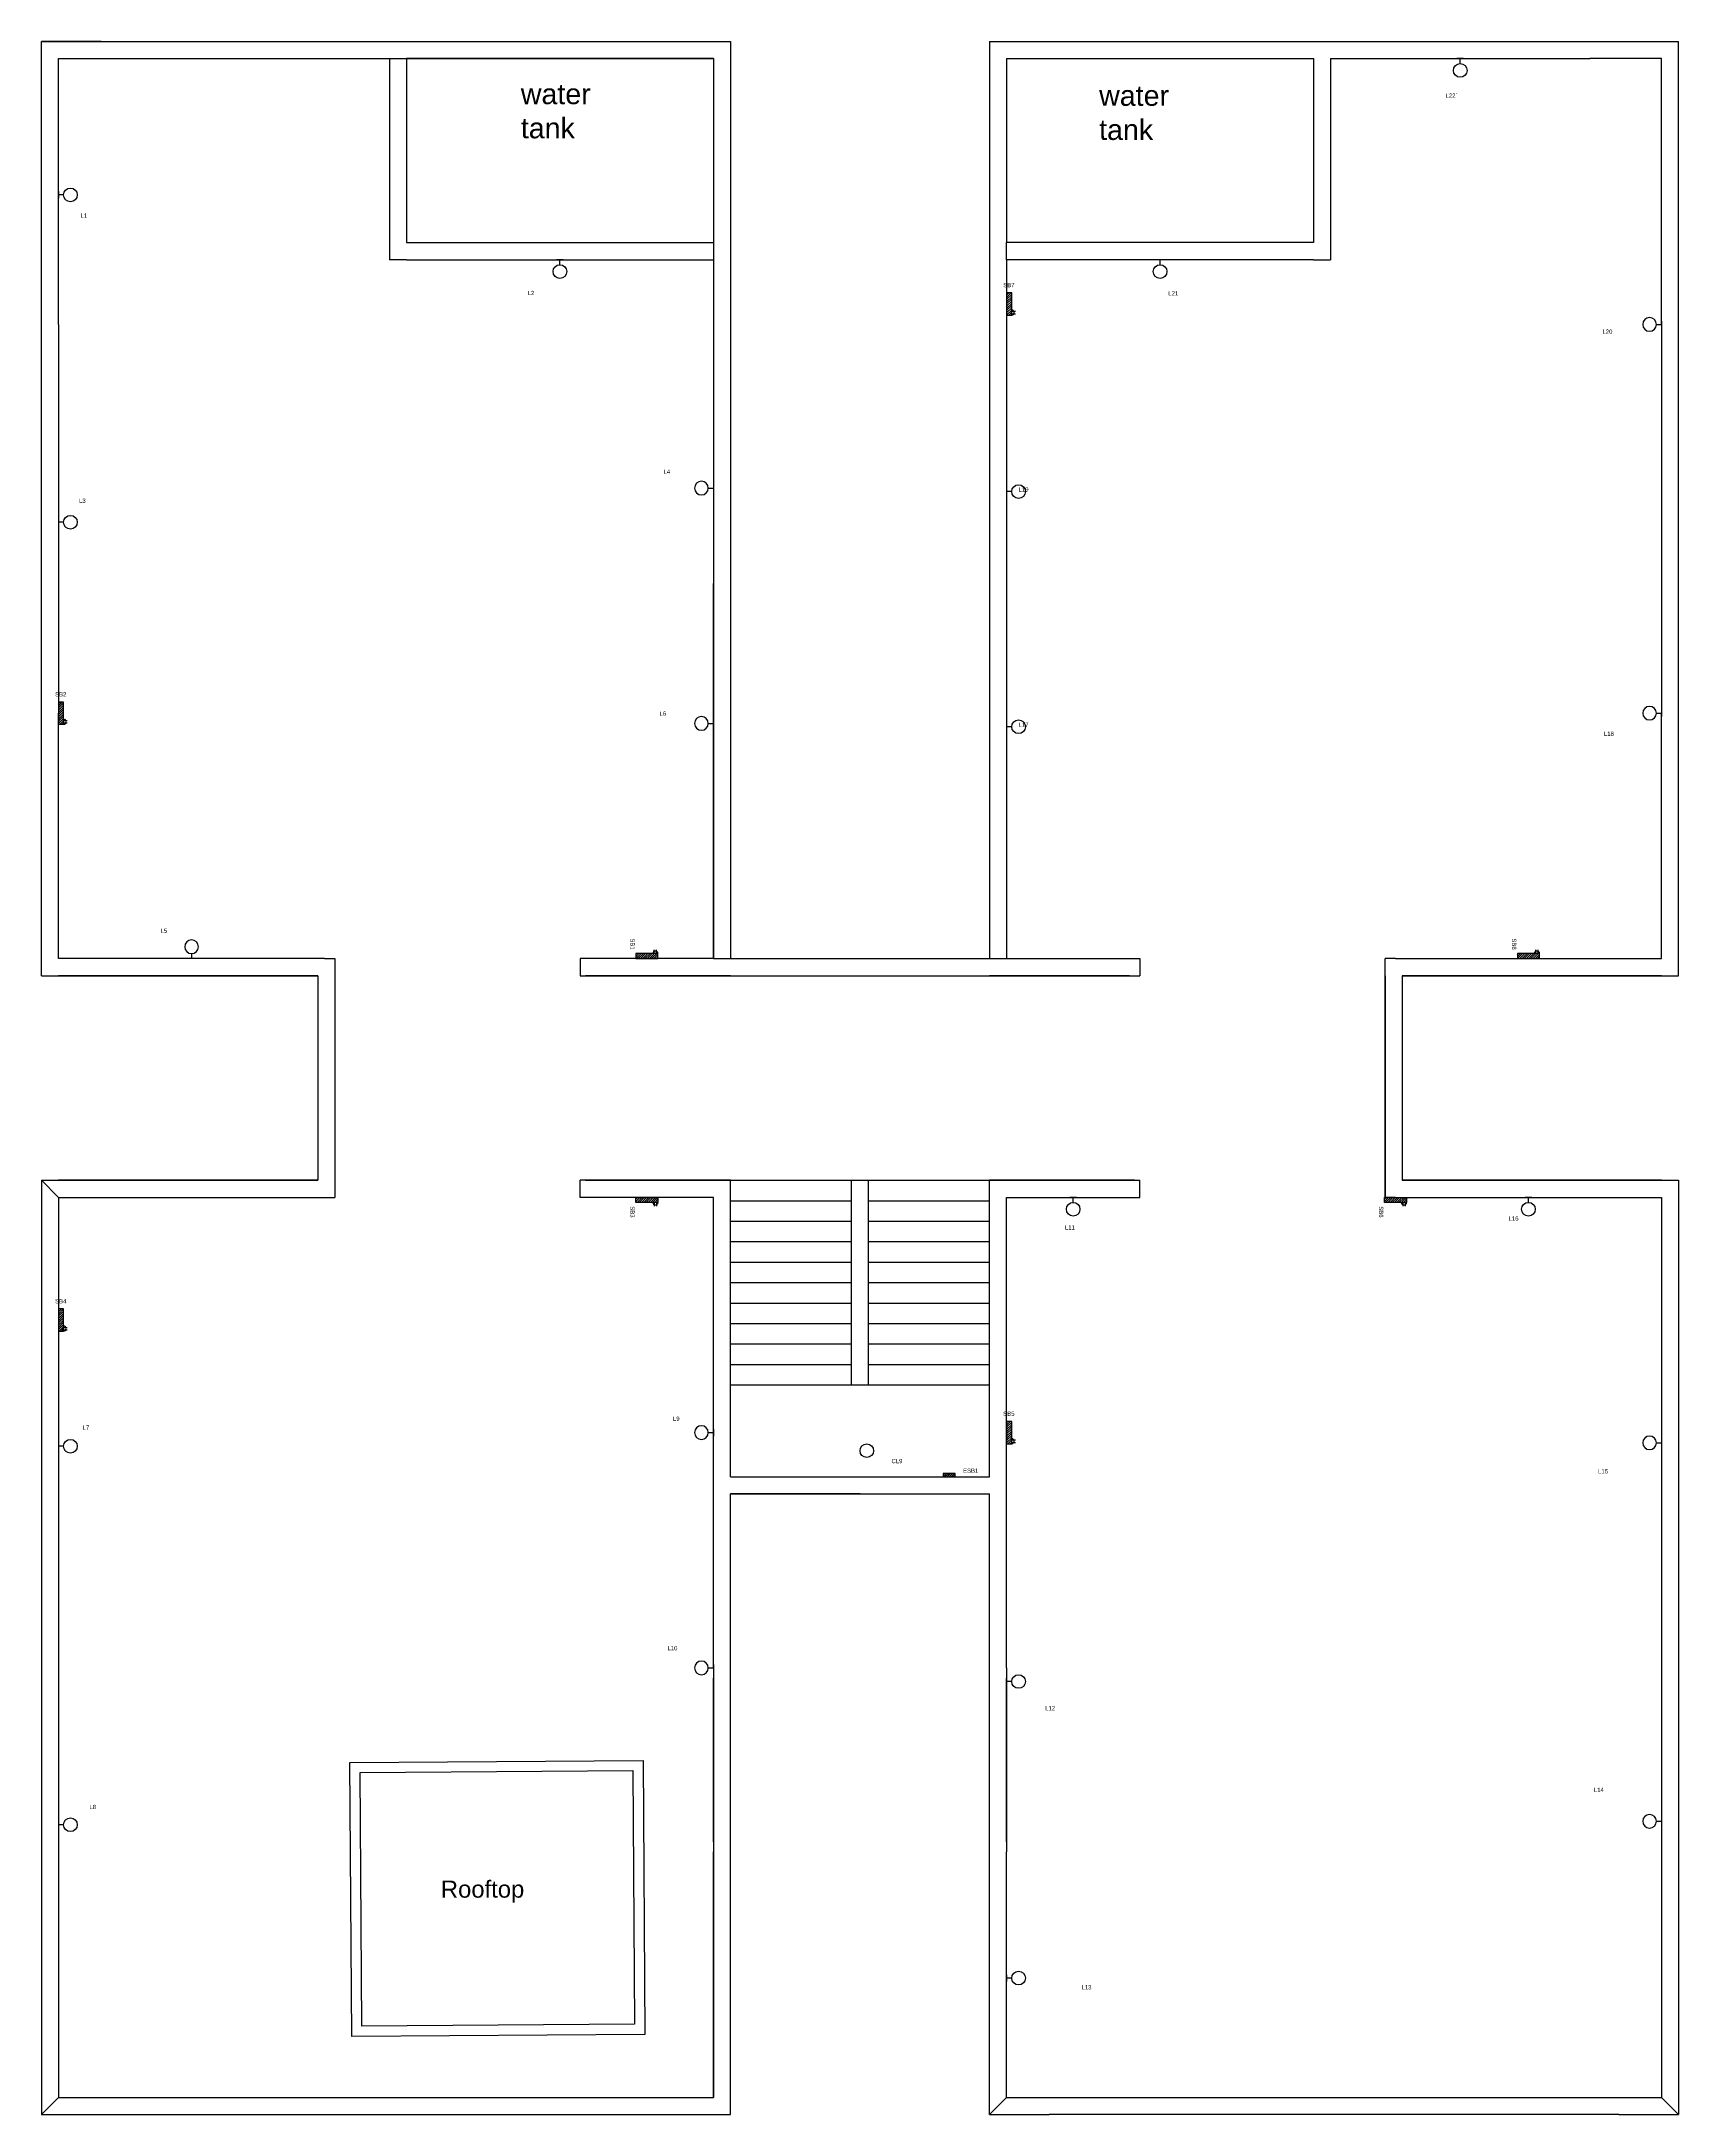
# Model space of a CAD drawing. Header units: inches. Extents: x 61297 to 163996, y 9483 to 32239.
# Drawn here: x 83437 to 84397, y 16063 to 17279 of the extents above; entities that cross this region are included whole.
import ezdxf

# ---------------------------------------------------------------- set-up
doc = ezdxf.new("R2010")
doc.units = ezdxf.units.IN
doc.layers.add('Layer1', color=7, linetype='Continuous')
doc.layers.add('Light Fans and Socketst', color=170, linetype='Continuous')
doc.styles.get("Standard").update_dxf_attribs({"font": 'arial.ttf'})
pattern_1 = [(45, (-3152.2866, -1776.0954), (-0.651068569, 0.651068569), [])]

# ---------------------------------------------------------------- blocks, each defined once
blk = doc.blocks.new('Light')
at = {"layer": 'Light Fans and Socketst'}
blk.add_line((0, 2), (0, -2), dxfattribs=at)
blk.add_lwpolyline([(3, 0), (1.5, 0), (0, 0)], dxfattribs=at)
blk.add_circle((7, 0), 4, dxfattribs=at)
blk = doc.blocks.new('Light Ceiling')
at = {"layer": 'Light Fans and Socketst'}
blk.add_circle((0, 0), 4, dxfattribs=at)
blk = doc.blocks.new('ESB')
h = blk.add_hatch()
h.set_pattern_fill('ANSI31', color=256, scale=0.25)
h.set_pattern_definition([(45, (-3149.957, -1763.2019), (-0.561266, 0.561266), [])])
h.paths.add_polyline_path([(3.5, 2), (-3.5, 2), (-3.5, 0), (3.5, 0)])
blk.add_lwpolyline([(3.5, 0), (3.5, 2), (-3.5, 2), (-3.5, 0)], close=True)

msp = doc.modelspace()

# ---------------------------------------------------------------- hatches: boundary and pattern name
at = {"layer": 'Layer1'}
h = msp.add_hatch(dxfattribs=at)
h.set_pattern_fill('ANSI31', color=256, scale=0.29)
h.set_pattern_definition(pattern_1)
h.paths.add_polyline_path([(84006.031, 17118.599), (84003.051, 17118.599), (84003.051, 17131.627), (84006.031, 17131.627)])
h = msp.add_hatch(dxfattribs=at)
h.set_pattern_fill('ANSI31', color=256, scale=0.29)
h.set_pattern_definition(pattern_1)
h.paths.add_polyline_path([(83450.031, 16878.599), (83447.051, 16878.599), (83447.051, 16891.627), (83450.031, 16891.627)])
h = msp.add_hatch(dxfattribs=at)
h.set_pattern_fill('ANSI31', color=256, scale=0.29)
h.set_pattern_definition(pattern_1)
h.paths.add_polyline_path([(83798.553, 16744.093), (83798.553, 16741.113), (83785.525, 16741.113), (83785.525, 16744.093)])
h = msp.add_hatch(dxfattribs=at)
h.set_pattern_fill('ANSI31', color=256, scale=0.29)
h.set_pattern_definition(pattern_1)
h.paths.add_polyline_path([(84315.565, 16744.093), (84315.565, 16741.113), (84302.536, 16741.113), (84302.536, 16744.093)])
h = msp.add_hatch(dxfattribs=at)
h.set_pattern_fill('ANSI31', color=256, scale=0.29, angle=180)
h.set_pattern_definition([(225, (86944.3255, 18377.2087), (0.65106857, -0.65106857), [])])
h.paths.add_polyline_path([(83798.553, 16598.133), (83798.553, 16601.113), (83785.525, 16601.113), (83785.525, 16598.133)])
h = msp.add_hatch(dxfattribs=at)
h.set_pattern_fill('ANSI31', color=256, scale=0.29, angle=180)
h.set_pattern_definition([(225, (87383.3373, 18377.2087), (0.65106857, -0.65106857), [])])
h.paths.add_polyline_path([(84237.565, 16598.133), (84237.565, 16601.113), (84224.536, 16601.113), (84224.536, 16598.133)])
h = msp.add_hatch(dxfattribs=at)
h.set_pattern_fill('ANSI31', color=256, scale=0.29)
h.set_pattern_definition(pattern_1)
h.paths.add_polyline_path([(83450.031, 16522.599), (83447.051, 16522.599), (83447.051, 16535.627), (83450.031, 16535.627)])
h = msp.add_hatch(dxfattribs=at)
h.set_pattern_fill('ANSI31', color=256, scale=0.29)
h.set_pattern_definition(pattern_1)
h.paths.add_polyline_path([(84006.031, 16456.599), (84003.051, 16456.599), (84003.051, 16469.627), (84006.031, 16469.627)])

# ---------------------------------------------------------------- linework, layer by layer
for p, q in [((83437.051, 16731.113), (83437.051, 17279.113)), ((83472.051, 17279.113), (83437.051, 17279.113)), ((83437.051, 17279.113), (83472.051, 17279.113)), ((83447.051, 17279.113), (83472.051, 17279.113)), ((83447.051, 17113.113), (83447.051, 17269.113)), ((83447.051, 17269.113), (83641.051, 17269.113)), ((83472.051, 17279.113), (83807.051, 17279.113)), ((83641.051, 17269.113), (83641.051, 17161.113)), ((83641.051, 17269.113), (83651.051, 17269.113)), ((83651.051, 17269.113), (83831.051, 17269.113)), ((83831.051, 17269.113), (83651.051, 17269.113)), ((83651.051, 17269.113), (83651.051, 17161.113)), ((83807.051, 17279.113), (83841.051, 17279.113)), ((83831.051, 17269.113), (83831.051, 17161.113)), ((83841.051, 17279.113), (83841.051, 16741.113)), ((83993.051, 17279.113), (83993.051, 16741.113)), ((83993.051, 17279.113), (84027.051, 17279.113)), ((84003.051, 17269.113), (84003.051, 17161.113)), ((84003.051, 17269.113), (84183.051, 17269.113)), ((84003.051, 17269.113), (84183.051, 17269.113)), ((84027.051, 17279.113), (84363.051, 17279.113)), ((84183.051, 17269.113), (84183.051, 17161.113)), ((84193.051, 17269.113), (84345.027, 17269.113)), ((84193.051, 17269.113), (84193.051, 17161.113)), ((84387.051, 17269.113), (84345.027, 17269.113)), ((84363.051, 17279.113), (84397.051, 17279.113)), ((84387.051, 17113.113), (84387.051, 17269.113)), ((84397.051, 16731.113), (84397.051, 17279.113)), ((83641.051, 17161.113), (83641.051, 17151.113)), ((83651.051, 17161.113), (83831.051, 17161.113)), ((83831.051, 17161.113), (83831.051, 17151.113)), ((84183.051, 17161.113), (84003.051, 17161.113)), ((84003.051, 17151.113), (84003.051, 17161.113)), ((84193.051, 17161.113), (84193.051, 17151.113)), ((83651.051, 17151.113), (83641.051, 17151.113)), ((83651.051, 17151.113), (83831.051, 17151.113)), ((83831.051, 17151.113), (83831.051, 17125.113)), ((84003.051, 17151.113), (84003.051, 17125.113)), ((84183.051, 17151.113), (84003.051, 17151.113)), ((84183.051, 17151.113), (84193.051, 17151.113)), ((83831.051, 17125.113), (83831.051, 17017.113)), ((84003.051, 17125.113), (84003.051, 17017.113)), ((83447.051, 17113.113), (83447.051, 16885.113)), ((84387.051, 17113.113), (84387.051, 16885.113)), ((83831.051, 17017.113), (83831.051, 16741.113)), ((84003.051, 17017.113), (84003.051, 16741.113)), ((83831.051, 16741.113), (83831.051, 16961.113)), ((83447.051, 16741.113), (83447.051, 16885.113)), ((84387.051, 16741.113), (84387.051, 16885.113)), ((83603.051, 16741.113), (83447.051, 16741.113)), ((83603.051, 16741.113), (83609.051, 16741.113)), ((83609.051, 16741.113), (83609.051, 16601.113)), ((83831.051, 16741.113), (83753.027, 16741.113)), ((83831.051, 16741.113), (83753.027, 16741.113)), ((83753.027, 16741.113), (83753.027, 16731.113)), ((83831.051, 16741.113), (83841.051, 16741.113)), ((83841.051, 16741.113), (83993.051, 16741.113)), ((83993.051, 16741.113), (84003.051, 16741.113)), ((84003.051, 16741.113), (84081.074, 16741.113)), ((84003.051, 16741.113), (84081.074, 16741.113)), ((84081.074, 16741.113), (84081.074, 16731.113)), ((84231.051, 16741.113), (84225.051, 16741.113)), ((84225.051, 16601.113), (84225.051, 16741.113)), ((84231.051, 16741.113), (84387.051, 16741.113)), ((83437.051, 16731.113), (83447.051, 16731.113)), ((83599.051, 16731.113), (83447.051, 16731.113)), ((83599.051, 16731.113), (83447.051, 16731.113)), ((83447.051, 16731.113), (83599.051, 16731.113)), ((83599.051, 16731.113), (83599.051, 16611.113)), ((83609.051, 16731.113), (83609.051, 16611.113)), ((83753.027, 16731.113), (84081.074, 16731.113)), ((83841.051, 16731.113), (83756.027, 16731.113)), ((83841.051, 16731.113), (83756.027, 16731.113)), ((83759.027, 16731.113), (83841.051, 16731.113)), ((83841.051, 16731.113), (83834.051, 16731.113)), ((83993.051, 16731.113), (84078.074, 16731.113)), ((84075.074, 16731.113), (83993.051, 16731.113)), ((83993.051, 16731.113), (84075.074, 16731.113)), ((84225.051, 16731.113), (84225.051, 16611.113)), ((84235.051, 16731.113), (84387.051, 16731.113)), ((84387.051, 16731.113), (84235.051, 16731.113)), ((84235.051, 16731.113), (84387.051, 16731.113)), ((84235.051, 16731.113), (84235.051, 16611.113)), ((84387.051, 16731.113), (84397.051, 16731.113)), ((83437.051, 16611.113), (83437.051, 16063.113)), ((83437.051, 16611.113), (83447.051, 16611.113)), ((83437.051, 16611.113), (83447.051, 16601.113)), ((83599.051, 16611.113), (83447.051, 16611.113)), ((83599.051, 16611.113), (83447.051, 16611.113)), ((83599.051, 16611.113), (83447.051, 16611.113)), ((83447.051, 16611.113), (83599.051, 16611.113)), ((83753.027, 16601.113), (83753.027, 16611.113)), ((83756.027, 16611.113), (83753.027, 16611.113)), ((83841.051, 16611.113), (83756.027, 16611.113)), ((83841.051, 16611.113), (83756.027, 16611.113)), ((83841.051, 16611.113), (83756.027, 16611.113)), ((83756.027, 16611.113), (83841.051, 16611.113)), ((83841.051, 16437.113), (83841.051, 16611.113)), ((83841.051, 16611.113), (83912.051, 16611.113)), ((83912.051, 16491.113), (83912.051, 16611.113)), ((83912.051, 16611.113), (83922.051, 16611.113)), ((83922.051, 16611.113), (83993.051, 16611.113)), ((83922.051, 16491.113), (83922.051, 16611.113)), ((83993.051, 16611.113), (84078.074, 16611.113)), ((83993.051, 16611.113), (84078.074, 16611.113)), ((83993.051, 16437.113), (83993.051, 16611.113)), ((84078.074, 16611.113), (83993.051, 16611.113)), ((83993.051, 16611.113), (84078.074, 16611.113)), ((83993.051, 16611.113), (84081.074, 16611.113)), ((84081.074, 16601.113), (84081.074, 16611.113)), ((84225.051, 16611.113), (84225.051, 16601.113)), ((84235.051, 16611.113), (84387.051, 16611.113)), ((84235.051, 16611.113), (84387.051, 16611.113)), ((84387.051, 16611.113), (84235.051, 16611.113)), ((84235.051, 16611.113), (84387.051, 16611.113)), ((84387.051, 16611.113), (84397.051, 16611.113)), ((84397.051, 16611.113), (84397.051, 16063.113)), ((83447.051, 16601.113), (83447.051, 16457.113)), ((83447.051, 16601.113), (83603.051, 16601.113)), ((83603.051, 16601.113), (83609.051, 16601.113)), ((83831.051, 16601.113), (83753.027, 16601.113)), ((83831.051, 16325.113), (83831.051, 16601.113)), ((83841.051, 16599.113), (83912.051, 16599.113)), ((83922.051, 16599.113), (83993.051, 16599.113)), ((84003.051, 16325.113), (84003.051, 16601.113)), ((84003.051, 16601.113), (84081.074, 16601.113)), ((84231.051, 16601.113), (84225.051, 16601.113)), ((84231.051, 16601.113), (84387.051, 16601.113)), ((84387.051, 16601.113), (84387.051, 16457.113)), ((83841.051, 16587.113), (83912.051, 16587.113)), ((83922.051, 16587.113), (83993.051, 16587.113)), ((83841.051, 16575.113), (83912.051, 16575.113)), ((83922.051, 16575.113), (83993.051, 16575.113)), ((83841.051, 16563.113), (83912.051, 16563.113)), ((83922.051, 16563.113), (83993.051, 16563.113)), ((83841.051, 16551.113), (83912.051, 16551.113)), ((83922.051, 16551.113), (83993.051, 16551.113)), ((83841.051, 16539.113), (83912.051, 16539.113)), ((83922.051, 16539.113), (83993.051, 16539.113)), ((83841.051, 16527.113), (83912.051, 16527.113)), ((83922.051, 16527.113), (83993.051, 16527.113)), ((83841.051, 16515.113), (83912.051, 16515.113)), ((83922.051, 16515.113), (83993.051, 16515.113)), ((83841.051, 16503.113), (83912.051, 16503.113)), ((83922.051, 16503.113), (83993.051, 16503.113)), ((83841.051, 16491.113), (83912.051, 16491.113)), ((83912.051, 16491.113), (83922.051, 16491.113)), ((83922.051, 16491.113), (83993.051, 16491.113)), ((83447.051, 16457.113), (83447.051, 16229.113)), ((84387.051, 16457.113), (84387.051, 16229.113)), ((83447.051, 16451.113), (83447.051, 16397.113)), ((84387.051, 16451.113), (84387.051, 16397.113)), ((83841.051, 16437.113), (83993.051, 16437.113)), ((83841.051, 16063.113), (83841.051, 16427.113)), ((83917.051, 16427.113), (83841.051, 16427.113)), ((83841.051, 16427.113), (83993.051, 16427.113)), ((83993.051, 16063.113), (83993.051, 16427.113)), ((83447.051, 16391.113), (83447.051, 16337.113)), ((83831.051, 16325.113), (83831.051, 16391.113)), ((84003.051, 16325.113), (84003.051, 16391.113)), ((84387.051, 16391.113), (84387.051, 16337.113)), ((83447.051, 16331.113), (83447.051, 16235.113)), ((84387.051, 16331.113), (84387.051, 16235.113)), ((83831.051, 16325.113), (83831.051, 16073.113)), ((83831.051, 16223.113), (83831.051, 16319.113)), ((84003.051, 16325.113), (84003.051, 16217.113)), ((84003.051, 16223.113), (84003.051, 16319.113)), ((83617.887, 16269.663), (83789.817, 16270.873)), ((83789.817, 16270.873), (83790.949, 16110.089)), ((83619.019, 16108.879), (83617.887, 16269.663)), ((83623.929, 16263.705), (83783.86, 16264.831)), ((83624.976, 16114.921), (83623.929, 16263.705)), ((83783.86, 16264.831), (83784.907, 16116.047)), ((83447.051, 16229.113), (83447.051, 16073.113)), ((84387.051, 16229.113), (84387.051, 16073.113)), ((83831.051, 16073.113), (83831.051, 16217.113)), ((84003.051, 16073.113), (84003.051, 16217.113)), ((83784.907, 16116.047), (83624.976, 16114.921)), ((83790.949, 16110.089), (83619.019, 16108.879)), ((83437.051, 16063.113), (83447.051, 16073.113)), ((83447.051, 16073.113), (83831.051, 16073.113)), ((84003.051, 16073.113), (83993.051, 16063.113)), ((84003.051, 16073.113), (84387.051, 16073.113)), ((84387.051, 16073.113), (84397.051, 16063.113)), ((83437.051, 16063.113), (83841.051, 16063.113)), ((83993.051, 16063.113), (84028.051, 16063.113)), ((84003.051, 16063.113), (84028.051, 16063.113)), ((84362.051, 16063.113), (84028.051, 16063.113)), ((84362.051, 16063.113), (84397.051, 16063.113))]:
    msp.add_line(p, q)
for p, q in [((84006.031, 17120.849), (84008.146, 17120.849)), ((84006.031, 17119.349), (84008.146, 17119.349)), ((83450.031, 16880.849), (83452.146, 16880.849)), ((83450.031, 16879.349), (83452.146, 16879.349)), ((83796.303, 16744.093), (83796.303, 16746.209)), ((83797.803, 16744.093), (83797.803, 16746.209)), ((84313.315, 16744.093), (84313.315, 16746.209)), ((84314.815, 16744.093), (84314.815, 16746.209)), ((83796.303, 16598.133), (83796.303, 16596.017)), ((83797.803, 16598.133), (83797.803, 16596.017)), ((84235.315, 16598.133), (84235.315, 16596.017)), ((84236.815, 16598.133), (84236.815, 16596.017)), ((83450.031, 16524.849), (83452.146, 16524.849)), ((83450.031, 16523.349), (83452.146, 16523.349)), ((84006.031, 16458.849), (84008.146, 16458.849)), ((84006.031, 16457.349), (84008.146, 16457.349))]:
    msp.add_line(p, q, dxfattribs=at)
for points in [[(84006.031, 17118.599), (84006.031, 17131.627), (84003.051, 17131.627), (84003.051, 17118.599)], [(83450.031, 16878.599), (83450.031, 16891.627), (83447.051, 16891.627), (83447.051, 16878.599)], [(83798.553, 16744.093), (83785.525, 16744.093), (83785.525, 16741.113), (83798.553, 16741.113)], [(84315.565, 16744.093), (84302.536, 16744.093), (84302.536, 16741.113), (84315.565, 16741.113)], [(83798.553, 16598.133), (83785.525, 16598.133), (83785.525, 16601.113), (83798.553, 16601.113)], [(84237.565, 16598.133), (84224.536, 16598.133), (84224.536, 16601.113), (84237.565, 16601.113)], [(83450.031, 16522.599), (83450.031, 16535.627), (83447.051, 16535.627), (83447.051, 16522.599)], [(84006.031, 16456.599), (84006.031, 16469.627), (84003.051, 16469.627), (84003.051, 16456.599)]]:
    msp.add_lwpolyline(points, close=True, dxfattribs=at)
for centre, start, end in [((84006.031, 17120.099), 270, 90), ((83450.031, 16880.099), 270, 90), ((83797.053, 16744.093), 0, 180), ((84314.065, 16744.093), 0, 180), ((83797.053, 16598.133), 180, 0), ((84236.065, 16598.133), 180, 0), ((83450.031, 16524.099), 270, 90), ((84006.031, 16458.099), 270, 90)]:
    msp.add_arc(centre, 1.5, start, end, dxfattribs=at)

# ---------------------------------------------------------------- block references
msp.add_blockref('ESB', (83969.374, 16437.113))
msp.add_blockref('Light Ceiling', (83921.051, 16452.492), dxfattribs=at)
at = {"layer": 'Light Fans and Socketst', "rotation": 270}
for p in [(84269.039, 17269.113), (83741.051, 17151.113), (84093.051, 17151.113), (84042.062, 16601.113), (84309.051, 16601.113)]:
    msp.add_blockref('Light', p, dxfattribs=at)
at = {"layer": 'Light Fans and Socketst'}
for p in [(83447.051, 17189.113), (84003.051, 17015.113), (83447.051, 16997.113), (84003.051, 16877.113), (83447.051, 16455.113), (84003.051, 16317.113), (83447.051, 16233.113), (84003.051, 16143.113)]:
    msp.add_blockref('Light', p, dxfattribs=at)
at = {"layer": 'Light Fans and Socketst', "xscale": -1}
for p in [(84387.051, 17113.113), (83831.051, 17017.113), (83831.051, 16879.113), (84387.051, 16885.113), (83831.051, 16463.113), (84387.051, 16457.113), (83831.051, 16325.113), (84387.051, 16235.113)]:
    msp.add_blockref('Light', p, dxfattribs=at)
at = {"layer": 'Light Fans and Socketst', "xscale": -1, "rotation": 270}
msp.add_blockref('Light', (83525.051, 16741.113), dxfattribs=at)

# ---------------------------------------------------------------- texts
at = {"attachment_point": 1}
for s, width, gutter_width, insert, char_height in [('water\\Ptank', 62.90069, 60, (83718.157, 17254.33), 12), ('water\\Ptank', 62.90069, 60, (84057.288, 17253.365), 12), ('L22`', 6.93541, 12.5, (84260.445, 17248.589), 2.5), ('L1', 6.93541, 12.5, (83459.982, 17178.255), 2.5), ('SB7', 6.93541, 12.5, (84001.042, 17137.439), 2.5), ('L2', 6.93541, 12.5, (83722.259, 17132.832), 2.5), ('L21', 6.93541, 12.5, (84097.825, 17132.607), 2.5), ('L20', 6.93541, 12.5, (84352.459, 17110.16), 2.5), ('L4', 6.93541, 12.5, (83801.819, 17028.008), 2.5), ('L19', 6.93541, 12.5, (84010.044, 17017.624), 2.5), ('L3', 6.93541, 12.5, (83459.103, 17010.976), 2.5), ('SB2', 6.93541, 12.5, (83445.042, 16897.439), 2.5), ('L6', 6.93541, 12.5, (83799.54, 16886.085), 2.5), ('L17', 6.93541, 12.5, (84010.044, 16879.624), 2.5), ('L18', 6.93541, 12.5, (84353.297, 16874.283), 2.5), ('L5', 6.93541, 12.5, (83506.937, 16758.765), 2.5), ('L16', 6.93541, 12.5, (84297.406, 16589.942), 2.5), ('L11', 6.93541, 12.5, (84037.253, 16584.693), 2.5), ('SB4', 6.93541, 12.5, (83445.042, 16541.439), 2.5), ('L7', 6.93541, 12.5, (83461.195, 16467.309), 2.5), ('L9', 6.93541, 12.5, (83807.378, 16472.515), 2.5), ('SB5', 6.93541, 12.5, (84001.042, 16475.439), 2.5), ('CL9', 6.93541, 12.5, (83935.526, 16447.666), 2.5), ('ESB1', 6.93541, 12.5, (83977.482, 16442.026), 2.5), ('L15', 6.93541, 12.5, (84349.887, 16441.679), 2.5), ('L10', 6.93541, 12.5, (83804.147, 16337.944), 2.5), ('L12', 6.93541, 12.5, (84025.655, 16302.72), 2.5), ('L14', 6.93541, 12.5, (84347.396, 16254.781), 2.5), ('L8', 6.93541, 12.5, (83465.15, 16244.765), 2.5), ('Rooftop', 238, 1, (83671.262, 16200.335), 10), ('L13', 6.93541, 12.5, (84046.947, 16139.004), 2.5)]:
    msp.add_mtext_dynamic_manual_height_columns(s, width=width, gutter_width=gutter_width, heights=[0], dxfattribs=dict(at, insert=insert, char_height=char_height))
at = {"char_height": 2.5, "rotation": 270}
for s, insert, attachment_point in [('SB1', (83784.884, 16752.976), 1), ('SB8', (84301.896, 16752.976), 1), ('SB3', (83784.884, 16589.251), 3), ('SB6', (84223.896, 16589.251), 3)]:
    msp.add_mtext_dynamic_manual_height_columns(s, width=6.93541, gutter_width=12.5, heights=[0], dxfattribs=dict(at, insert=insert, attachment_point=attachment_point))

doc.saveas('drawing.dxf')
